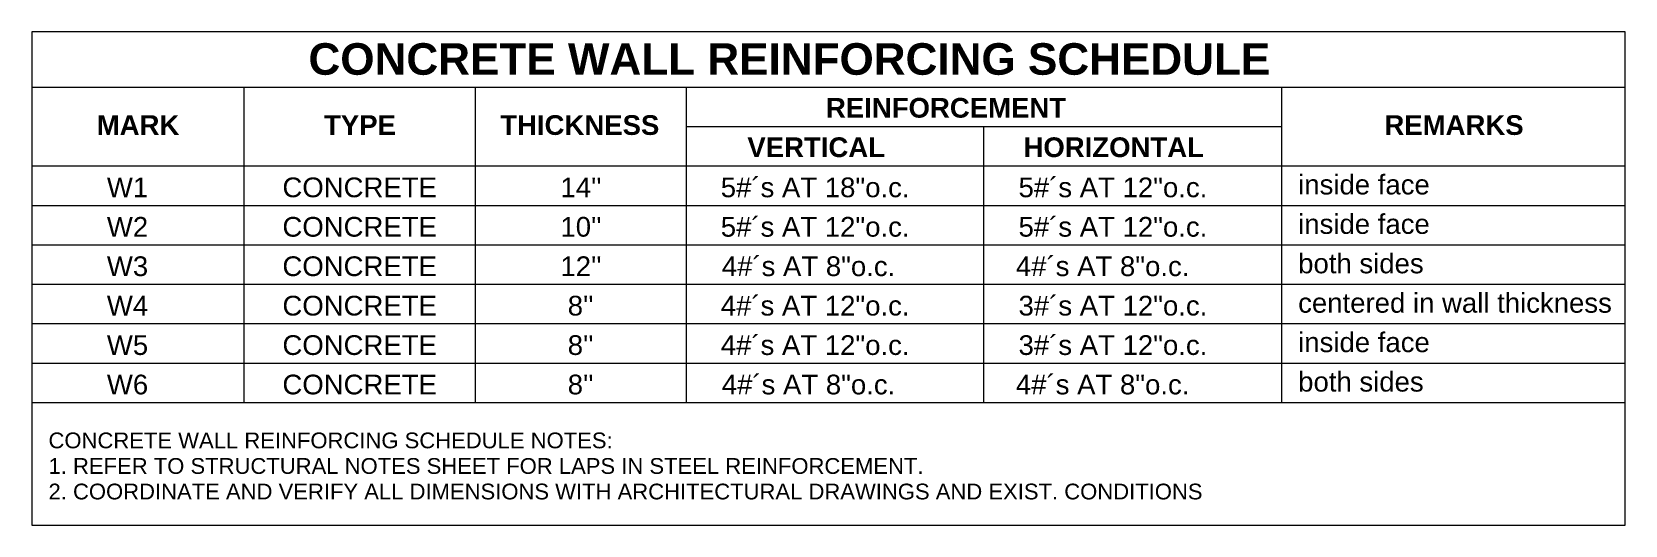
# Model space of a CAD drawing. Header units: inches. Extents: x -4164 to -1564, y 141 to 12367.
# Drawn here: x -1572.13 to -1564.17, y 142.09 to 144.55 of the extents above; entities that cross this region are included whole.
import ezdxf

# ---------------------------------------------------------------- set-up
doc = ezdxf.new("R2010")
doc.units = ezdxf.units.IN
doc.header["$MEASUREMENT"] = 0
doc.layers.add('A-DETL-THIN', color=151, linetype='Continuous', lineweight=9)
doc.layers.add('G-ANNO-TEXT', color=231, linetype='Continuous', lineweight=9)
doc.styles.add('Arial_6', font='arial.ttf', dxfattribs={"height": 0.098425})
doc.styles.add('Arial_7', font='arial.ttf', dxfattribs={"height": 0.07874})
doc.styles.add('Arial_B_1', font='arialbd.ttf', dxfattribs={"height": 0.15748})
doc.styles.add('Arial_B_2', font='arialbd.ttf', dxfattribs={"height": 0.098425})

msp = doc.modelspace()

# ---------------------------------------------------------------- texts
at = {"layer": 'G-ANNO-TEXT', "color": 7, "attachment_point": 1}
for s, insert, char_height, width, style in [('CONCRETE WALL REINFORCING SCHEDULE', (-1570.74651, 144.49629), 0.1574803, 5.8422187, 'Arial_B_1'), ('REINFORCEMENT', (-1568.16249, 144.22301), 0.0984252, 1.451875, 'Arial_B_2'), ('MARK', (-1571.80384, 144.13689), 0.098425, 0.4986875, 'Arial_B_2'), ('TYPE', (-1570.66902, 144.13689), 0.098425, 0.4324062, 'Arial_B_2'), ('THICKNESS', (-1569.78901, 144.13689), 0.098425, 0.9595, 'Arial_B_2'), ('REMARKS', (-1565.3737, 144.13689), 0.098425, 0.8395625, 'Arial_B_2'), ('VERTICAL', (-1568.55496, 144.02616), 0.098425, 0.8269375, 'Arial_B_2'), ('HORIZONTAL', (-1567.17613, 144.02616), 0.098425, 1.08575, 'Arial_B_2'), ('W1', (-1571.75328, 143.82573), 0.098425, 0.2556562, 'Arial_6'), ('CONCRETE', (-1570.8766, 143.82573), 0.098425, 0.93425, 'Arial_6'), ("14''", (-1569.48845, 143.82573), 0.098425, 0.2461875, 'Arial_6'), ('5#´s AT 18"o.c.', (-1568.68784, 143.82573), 0.0984252, 1.148875, 'Arial_6'), ('5#´s AT 12"o.c.', (-1567.20085, 143.82573), 0.0984252, 1.148875, 'Arial_6'), ('inside face  ', (-1565.80447, 143.83968), 0.0984252, 0.88375, 'Arial_6'), ('W2', (-1571.75328, 143.62888), 0.098425, 0.2556562, 'Arial_6'), ('CONCRETE', (-1570.8766, 143.62888), 0.098425, 0.93425, 'Arial_6'), ("10''", (-1569.48845, 143.62888), 0.098425, 0.2461875, 'Arial_6'), ('5#´s AT 12"o.c.', (-1568.68784, 143.62888), 0.0984252, 1.148875, 'Arial_6'), ('5#´s AT 12"o.c.', (-1567.20085, 143.62888), 0.0984252, 1.148875, 'Arial_6'), ('inside face  ', (-1565.80447, 143.64283), 0.0984252, 0.88375, 'Arial_6'), ('both sides', (-1565.80447, 143.44598), 0.098425, 0.7543437, 'Arial_6'), ('W3', (-1571.75328, 143.43203), 0.098425, 0.2556562, 'Arial_6'), ('CONCRETE', (-1570.8766, 143.43203), 0.098425, 0.93425, 'Arial_6'), ("12''", (-1569.48845, 143.43203), 0.098425, 0.2461875, 'Arial_6'), ('4#´s AT 8"o.c.', (-1568.68263, 143.43203), 0.0984252, 1.0573438, 'Arial_6'), ('4#´s AT 8"o.c.', (-1567.21388, 143.43203), 0.0984252, 1.0573438, 'Arial_6'), ('W4', (-1571.75328, 143.23518), 0.098425, 0.2556562, 'Arial_6'), ('CONCRETE', (-1570.8766, 143.23518), 0.098425, 0.93425, 'Arial_6'), ("8''", (-1569.45199, 143.23518), 0.098425, 0.1546562, 'Arial_6'), ('4#´s AT 12"o.c.', (-1568.68784, 143.23518), 0.0984252, 1.148875, 'Arial_6'), ('3#´s AT 12"o.c.', (-1567.20085, 143.23518), 0.0984252, 1.148875, 'Arial_6'), ('centered in wall thickness ', (-1565.80447, 143.24913), 0.0984252, 1.9253125, 'Arial_6'), ('inside face  ', (-1565.80447, 143.05228), 0.0984252, 0.88375, 'Arial_6'), ('W5', (-1571.75328, 143.03833), 0.098425, 0.2556562, 'Arial_6'), ('CONCRETE', (-1570.8766, 143.03833), 0.098425, 0.93425, 'Arial_6'), ("8''", (-1569.45199, 143.03833), 0.098425, 0.1546562, 'Arial_6'), ('4#´s AT 12"o.c.', (-1568.68784, 143.03833), 0.0984252, 1.148875, 'Arial_6'), ('3#´s AT 12"o.c.', (-1567.20085, 143.03833), 0.0984252, 1.148875, 'Arial_6'), ('W6', (-1571.75328, 142.84148), 0.098425, 0.2556562, 'Arial_6'), ('CONCRETE', (-1570.8766, 142.84148), 0.098425, 0.93425, 'Arial_6'), ("8''", (-1569.45199, 142.84148), 0.098425, 0.1546562, 'Arial_6'), ('4#´s AT 8"o.c.', (-1568.68263, 142.84148), 0.0984252, 1.0573438, 'Arial_6'), ('4#´s AT 8"o.c.', (-1567.21388, 142.84148), 0.0984252, 1.0573438, 'Arial_6'), ('both sides', (-1565.80447, 142.85543), 0.098425, 0.7543437, 'Arial_6'), ('CONCRETE WALL REINFORCING SCHEDULE NOTES:', (-1572.04474, 142.55257), 0.0787402, 3.4813437, 'Arial_7'), ('1. REFER TO STRUCTURAL NOTES SHEET FOR LAPS IN STEEL REINFORCEMENT.', (-1572.04474, 142.42496), 0.0787402, 5.3940312, 'Arial_7'), ('2. COORDINATE AND VERIFY ALL DIMENSIONS WITH ARCHITECTURAL DRAWINGS AND EXIST. CONDITIONS', (-1572.04474, 142.29736), 0.0787402, 7.1205, 'Arial_7')]:
    msp.add_mtext(s, dxfattribs=dict(at, insert=insert, char_height=char_height, width=width, style=style))

# ---------------------------------------------------------------- linework, layer by layer
at = {"layer": 'A-DETL-THIN'}
for p, q in [((-1572.12784, 144.5529), (-1572.12784, 142.09022)), ((-1564.17173, 144.5529), (-1572.12784, 144.5529)), ((-1564.17173, 142.09022), (-1564.17173, 144.5529)), ((-1572.12784, 144.27731), (-1564.17173, 144.27731)), ((-1571.06962, 144.27731), (-1571.06962, 142.70251)), ((-1569.91337, 144.27731), (-1569.91337, 142.70251)), ((-1568.86113, 144.27731), (-1568.86113, 142.70251)), ((-1565.88709, 144.27731), (-1565.88709, 142.70251)), ((-1568.86113, 144.08046), (-1565.88709, 144.08046)), ((-1567.37414, 142.70251), (-1567.37414, 144.08046)), ((-1572.12784, 143.88361), (-1564.17173, 143.88361)), ((-1572.12784, 143.68676), (-1564.17173, 143.68676)), ((-1572.12784, 143.48991), (-1564.17173, 143.48991)), ((-1572.12784, 143.29306), (-1564.17173, 143.29306)), ((-1572.12784, 143.09621), (-1564.17173, 143.09621)), ((-1572.12784, 142.89936), (-1564.17173, 142.89936)), ((-1572.12784, 142.70251), (-1564.17173, 142.70251)), ((-1572.12784, 142.09022), (-1564.17173, 142.09022))]:
    msp.add_line(p, q, dxfattribs=at)

msp.set_redraw_order([(e.dxf.handle, doc.entitydb.next_handle()) for e in msp.query("TEXT MTEXT ATTDEF DIMENSION ARC_DIMENSION")])  # texts and dimensions are drawn at this point

doc.saveas('drawing.dxf')
